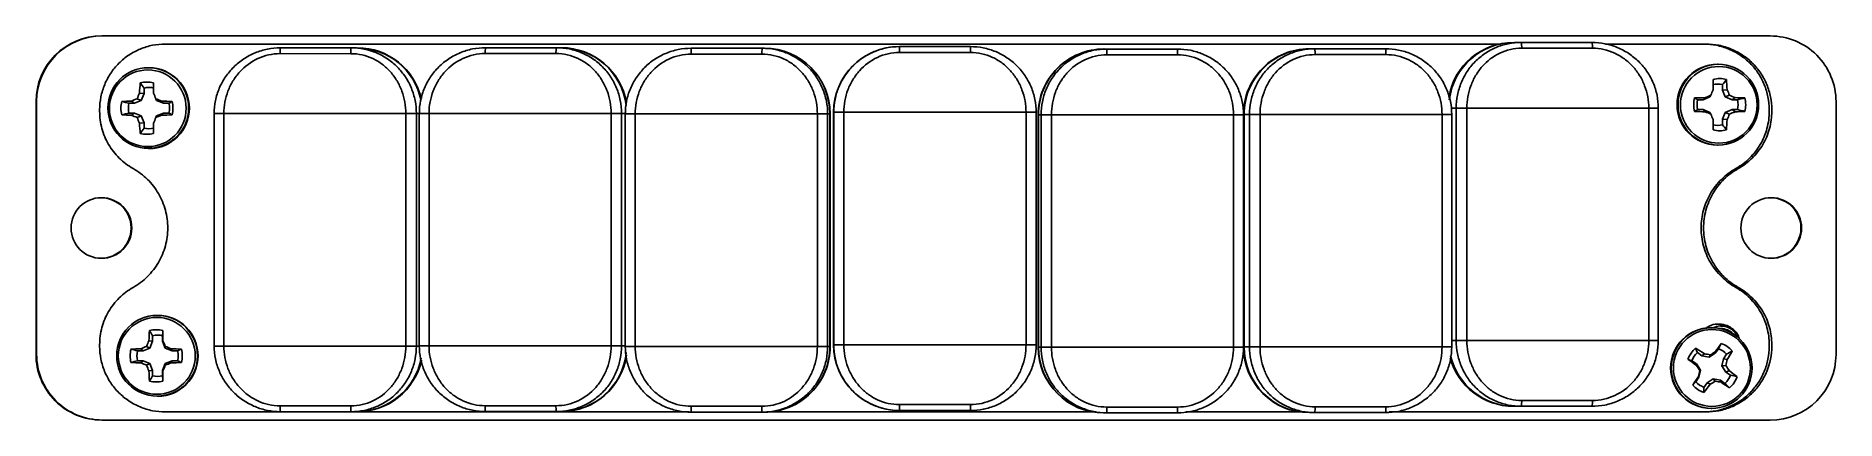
# Model space of a CAD drawing. Header units: millimetres. Extents: x -18.7 to 70.2, y -78.5 to -59.5.
import ezdxf

# ---------------------------------------------------------------- set-up
doc = ezdxf.new("R2010")
doc.units = ezdxf.units.MM

msp = doc.modelspace()

# ---------------------------------------------------------------- linework, layer by layer
at = {"color": 7, "linetype": 'Continuous', "lineweight": 25}
for p, q in [((-15.422, -59.462), (-15.454, -59.462)), ((66.976, -59.462), (-15.422, -59.462)), ((-3.15, -60.338), (-6.647, -60.337)), ((-6.626, -60.049), (-2.864, -60.049)), ((6.986, -60.331), (3.488, -60.331)), ((3.505, -60.042), (7.227, -60.043)), ((13.508, -60.082), (13.772, -60.071)), ((17.161, -60.359), (13.662, -60.359)), ((13.67, -60.071), (17.271, -60.071)), ((23.953, -59.988), (27.459, -59.988)), ((23.959, -60.276), (23.959, -59.988)), ((27.459, -60.277), (23.959, -60.276)), ((27.459, -60.277), (27.459, -59.988)), ((34.057, -60.108), (37.69, -60.108)), ((37.699, -60.396), (34.2, -60.396)), ((37.572, -60.108), (37.946, -60.129)), ((44.199, -60.095), (47.969, -60.095)), ((47.988, -60.384), (44.491, -60.384)), ((54.34, -59.782), (58.168, -59.782)), ((58.194, -60.07), (54.7, -60.07)), ((58.842, -59.862), (63.687, -59.862)), ((-13.118, -61.034), (-13.159, -61.034)), ((64.412, -60.862), (64.368, -60.862)), ((-13.368, -62.042), (-13.368, -62.315)), ((64.618, -62.143), (64.618, -61.87)), ((64.618, -62.143), (64.848, -62.122)), ((64.756, -62.479), (64.618, -62.143)), ((-18.672, -62.712), (-18.704, -62.712)), ((-18.704, -62.712), (-18.704, -75.212)), ((-18.672, -62.712), (-18.672, -75.212)), ((-15.561, -63.112), (-15.561, -63.189)), ((-13.84, -62.79), (-14.112, -62.79)), ((-13.84, -62.79), (-13.979, -62.685)), ((-13.506, -62.651), (-13.84, -62.79)), ((-13.506, -62.651), (-13.711, -62.567)), ((-13.368, -62.315), (-13.59, -62.294)), ((-13.368, -62.315), (-13.506, -62.651)), ((-12.744, -62.651), (-12.783, -62.567)), ((-12.409, -62.79), (-12.744, -62.651)), ((-12.409, -62.79), (-12.506, -62.685)), ((-12.138, -62.79), (-12.409, -62.79)), ((51.221, -63.032), (61.448, -63.032)), ((51.463, -74.532), (51.464, -63.032)), ((51.991, -63.032), (51.991, -74.532)), ((60.976, -74.532), (60.977, -63.032)), ((61.448, -74.532), (61.448, -63.032)), ((63.66, -62.618), (63.389, -62.618)), ((63.389, -63.106), (63.66, -63.106)), ((63.995, -62.479), (63.66, -62.618)), ((63.66, -62.618), (63.765, -62.513)), ((63.66, -63.106), (63.765, -63.211)), ((63.66, -63.106), (63.995, -63.245)), ((63.995, -62.479), (64.042, -62.395)), ((64.756, -62.479), (64.969, -62.395)), ((65.09, -62.618), (64.756, -62.479)), ((64.756, -63.245), (65.09, -63.106)), ((65.09, -62.618), (65.237, -62.513)), ((65.362, -62.618), (65.09, -62.618)), ((65.09, -63.106), (65.237, -63.211)), ((65.09, -63.106), (65.362, -63.106)), ((66.93, -63.112), (66.93, -63.189)), ((67.054, -63.112), (67.054, -63.189)), ((70.226, -75.212), (70.226, -62.712)), ((-14.112, -63.278), (-13.84, -63.278)), ((-13.84, -63.278), (-13.979, -63.383)), ((-13.84, -63.278), (-13.506, -63.417)), ((-13.506, -63.417), (-13.711, -63.5)), ((-13.368, -63.753), (-13.59, -63.774)), ((-13.506, -63.417), (-13.368, -63.753)), ((-13.368, -63.753), (-13.368, -64.026)), ((-12.744, -63.417), (-12.783, -63.5)), ((-12.744, -63.417), (-12.409, -63.278)), ((-12.409, -63.278), (-12.506, -63.383)), ((-12.409, -63.278), (-12.138, -63.278)), ((-9.901, -63.299), (-9.902, -74.799)), ((-9.901, -63.299), (0.234, -63.299)), ((-9.424, -63.299), (-9.424, -74.799)), ((-0.434, -74.799), (-0.433, -63.299)), ((0.089, -63.299), (0.089, -74.799)), ((0.234, -63.292), (0.234, -74.792)), ((0.234, -63.292), (10.474, -63.293)), ((0.715, -63.292), (0.715, -74.792)), ((9.708, -74.793), (9.709, -63.293)), ((10.227, -63.293), (10.227, -74.793)), ((10.409, -74.821), (10.41, -63.321)), ((10.41, -63.321), (20.534, -63.321)), ((10.901, -63.321), (10.9, -74.821)), ((19.899, -74.821), (19.9, -63.321)), ((20.408, -63.321), (20.408, -74.821)), ((20.521, -63.321), (20.52, -74.821)), ((20.534, -63.321), (20.534, -74.821)), ((20.701, -74.738), (20.702, -63.238)), ((20.702, -63.238), (30.709, -63.238)), ((20.702, -74.738), (20.702, -63.238)), ((20.709, -74.738), (20.709, -63.238)), ((21.21, -63.238), (21.209, -74.738)), ((30.209, -74.738), (30.21, -63.238)), ((30.709, -63.238), (30.709, -74.738)), ((30.807, -63.357), (40.952, -63.358)), ((30.807, -74.857), (30.807, -63.357)), ((30.823, -74.857), (30.823, -63.357)), ((30.953, -74.857), (30.954, -63.357)), ((31.464, -63.357), (31.463, -74.857)), ((40.461, -74.858), (40.462, -63.358)), ((40.951, -63.345), (51.242, -63.345)), ((40.951, -74.858), (40.952, -63.358)), ((40.984, -74.845), (40.984, -63.345)), ((41.249, -74.845), (41.25, -63.345)), ((41.77, -63.345), (41.769, -74.845)), ((50.762, -74.845), (50.762, -63.345)), ((51.241, -74.845), (51.242, -63.345)), ((63.995, -63.245), (64.042, -63.328)), ((64.618, -63.581), (64.756, -63.245)), ((64.618, -63.581), (64.848, -63.602)), ((64.618, -63.854), (64.618, -63.581)), ((64.756, -63.245), (64.969, -63.328)), ((64.368, -64.862), (64.412, -64.862)), ((-13.159, -65.034), (-13.118, -65.034)), ((-12.694, -73.285), (-12.722, -73.285)), ((-12.942, -74.566), (-13.127, -74.545)), ((-12.942, -74.566), (-13.081, -74.902)), ((-12.942, -74.293), (-12.942, -74.566)), ((-12.455, -74.566), (-12.455, -74.293)), ((-12.455, -74.566), (-12.43, -74.545)), ((-12.317, -74.902), (-12.455, -74.566)), ((51.241, -74.532), (61.448, -74.532)), ((64.082, -73.887), (64.054, -73.887)), ((-18.672, -75.212), (-18.704, -75.212)), ((-15.561, -74.735), (-15.561, -74.812)), ((-13.416, -75.041), (-13.689, -75.041)), ((-13.689, -75.529), (-13.416, -75.529)), ((-13.416, -75.041), (-13.517, -74.936)), ((-13.416, -75.529), (-13.517, -75.634)), ((-13.081, -74.902), (-13.416, -75.041)), ((-13.416, -75.529), (-13.081, -75.668)), ((-13.081, -74.902), (-13.247, -74.818)), ((-12.317, -74.902), (-12.316, -74.818)), ((-11.981, -75.041), (-12.317, -74.902)), ((-12.317, -75.668), (-11.981, -75.529)), ((-11.981, -75.041), (-12.04, -74.936)), ((-11.981, -75.529), (-12.04, -75.634)), ((-11.709, -75.041), (-11.981, -75.041)), ((-11.981, -75.529), (-11.709, -75.529)), ((-9.902, -74.799), (0.235, -74.799)), ((0.234, -74.792), (10.409, -74.793)), ((10.409, -74.821), (20.534, -74.821)), ((20.701, -74.738), (30.709, -74.738)), ((30.807, -74.857), (40.951, -74.858)), ((40.951, -74.845), (51.241, -74.845)), ((63.104, -75.529), (63.329, -75.683)), ((63.604, -75.28), (63.379, -75.126)), ((63.604, -75.28), (63.726, -75.181)), ((63.959, -75.355), (63.604, -75.28)), ((64.263, -75.156), (63.959, -75.355)), ((63.959, -75.355), (64.021, -75.239)), ((64.417, -74.931), (64.263, -75.156)), ((64.263, -75.156), (64.268, -75.079)), ((64.59, -75.787), (64.665, -75.431)), ((64.665, -75.431), (64.818, -75.206)), ((64.665, -75.431), (64.843, -75.473)), ((66.93, -74.735), (66.93, -74.812)), ((67.054, -74.735), (67.054, -74.812)), ((-13.081, -75.668), (-13.247, -75.751)), ((-12.942, -76.004), (-13.127, -76.025)), ((-13.081, -75.668), (-12.942, -76.004)), ((-12.942, -76.004), (-12.942, -76.277)), ((-12.455, -76.004), (-12.317, -75.668)), ((-12.455, -76.004), (-12.43, -76.025)), ((-12.455, -76.277), (-12.455, -76.004)), ((-12.317, -75.668), (-12.316, -75.751)), ((63.453, -76.343), (63.299, -76.568)), ((63.329, -75.683), (63.333, -75.758)), ((63.329, -75.683), (63.528, -75.987)), ((63.453, -76.343), (63.435, -76.301)), ((63.528, -75.987), (63.453, -76.343)), ((63.528, -75.987), (63.495, -76.009)), ((63.855, -76.618), (64.159, -76.419)), ((64.159, -76.419), (64.264, -76.535)), ((64.159, -76.419), (64.514, -76.494)), ((64.59, -75.787), (64.789, -75.765)), ((64.788, -76.092), (64.59, -75.787)), ((64.788, -76.092), (64.945, -76.017)), ((65.013, -76.246), (64.788, -76.092)), ((-12.722, -77.285), (-12.694, -77.285)), ((63.701, -76.844), (63.855, -76.618)), ((63.855, -76.618), (64.01, -76.695)), ((64.514, -76.494), (64.552, -76.593)), ((64.514, -76.494), (64.738, -76.648)), ((-6.648, -77.76), (-3.151, -77.761)), ((-2.865, -78.049), (-6.627, -78.049)), ((3.488, -77.754), (6.985, -77.754)), ((7.257, -78.043), (3.505, -78.042)), ((13.771, -78.071), (13.413, -78.051)), ((13.661, -77.782), (17.161, -77.782)), ((17.284, -78.071), (13.669, -78.071)), ((27.458, -77.988), (23.952, -77.988)), ((23.958, -77.7), (27.458, -77.7)), ((23.958, -77.988), (23.958, -77.7)), ((27.458, -77.988), (27.458, -77.7)), ((37.69, -78.108), (34.072, -78.108)), ((34.199, -77.819), (37.699, -77.819)), ((37.843, -78.096), (37.571, -78.108)), ((47.969, -78.095), (44.231, -78.095)), ((44.49, -77.807), (47.987, -77.807)), ((58.168, -77.782), (54.339, -77.782)), ((54.699, -77.493), (58.193, -77.494)), ((64.054, -77.887), (64.082, -77.887)), ((-15.422, -78.462), (-15.454, -78.462)), ((-15.454, -78.462), (66.943, -78.462)), ((-15.422, -78.462), (66.976, -78.462)), ((66.976, -78.462), (66.943, -78.462))]:
    msp.add_line(p, q, dxfattribs=at)
for centre, radius in [((-13.158, -63.027), 1.993), ((-13.182, -63.04), 1.897), ((64.434, -62.869), 1.896), ((-15.472, -68.962), 1.5), ((67.026, -68.962), 1.5), ((-12.721, -75.282), 1.997), ((-12.737, -75.288), 1.901), ((64.084, -75.89), 1.997), ((64.095, -75.884), 1.901)]:
    msp.add_circle(centre, radius, dxfattribs=at)
for centre, radius, start, end in [((-15.454, -62.712), 3.25, 90.00081, 180.00067), ((-15.422, -62.712), 3.25, 90.00081, 180.00067), ((66.976, -62.712), 3.25, 359.99918, 89.99932), ((-5.346, -60.285), 1.302, 169.56011, 182.31608), ((-1.85, -60.285), 1.302, 169.56011, 182.31608), ((-2.865, -63.297), 3.248, 11.5154, 89.97509), ((-2.829, -63.297), 3.248, 12.81509, 89.97553), ((5.028, -60.278), 1.541, 171.19949, 181.96214), ((8.525, -60.278), 1.541, 171.19949, 181.96214), ((7.226, -63.291), 3.249, 6.8781, 89.97697), ((7.256, -63.291), 3.248, 9.37486, 89.98123), ((17.021, -60.306), 3.36, 175.98094, 180.90364), ((20.521, -60.306), 3.36, 175.98094, 180.90364), ((17.271, -63.321), 3.25, 359.99396, 89.99314), ((17.285, -63.321), 3.25, 359.99396, 89.99314), ((23.952, -63.238), 3.25, 89.99785, 179.99785), ((23.952, -63.238), 3.25, 89.99785, 179.99785), ((34.057, -63.357), 3.25, 90.00307, 180.00416), ((34.073, -63.357), 3.25, 90.00307, 180.00416), ((31.306, -60.343), 2.894, 358.94688, 4.66265), ((34.806, -60.343), 2.894, 358.94688, 4.66265), ((44.2, -63.344), 3.249, 90.01952, 180.02404), ((44.233, -63.344), 3.249, 90.01952, 180.02404), ((43.056, -60.331), 1.435, 357.89179, 9.44949), ((46.553, -60.331), 1.435, 357.89179, 9.44949), ((54.296, -63.028), 3.246, 90.03475, 170.44654), ((54.342, -63.028), 3.247, 90.03593, 172.70192), ((53.655, -60.018), 1.045, 357.12797, 13.05215), ((57.15, -60.018), 1.045, 357.12797, 13.05215), ((-13.125, -63.034), 2, 270.21589, 89.78194), ((64.376, -62.862), 2, 90.22791, 269.76991), ((64.404, -62.862), 2, 270.2075, 89.76997), ((-13.223, -63.022), 1.279, 75.02673, 104.97329), ((-13.125, -63.024), 1.012, 76.11463, 103.8854), ((64.375, -62.851), 1.011, 76.10557, 103.89446), ((64.481, -62.848), 1.277, 75.01698, 104.98304), ((-13.211, -63.034), 1.297, 165.16808, 194.8319), ((-13.115, -63.034), 1.026, 166.24602, 193.75396), ((-13.134, -63.034), 1.026, 346.24602, 13.75396), ((-13.236, -63.034), 1.297, 345.16808, 14.8319), ((64.494, -62.862), 1.298, 165.17773, 194.82225), ((64.386, -62.862), 1.027, 166.25499, 193.74499), ((64.364, -62.862), 1.027, 346.25499, 13.74499), ((64.467, -62.862), 1.298, 345.17773, 14.82225), ((-13.125, -63.043), 1.012, 256.11463, 283.8854), ((64.375, -62.873), 1.011, 256.10557, 283.89446), ((-13.223, -63.046), 1.279, 255.02673, 284.97329), ((64.481, -62.876), 1.277, 255.01698, 284.98304), ((-15.504, -68.962), 1.5, 270.00115, 90.02129), ((66.993, -68.962), 1.5, 270.00115, 90.02129), ((-12.698, -75.285), 2, 270.09839, 89.89944), ((64.526, -74.812), 1, 55.79461, 89.99991), ((-12.766, -75.279), 1.286, 75.06532, 104.93469), ((-12.699, -75.28), 1.017, 76.1505, 103.84951), ((64.057, -75.887), 2, 90.09213, 269.90353), ((64.526, -74.812), 0.875, 44.71187, 90.0223), ((64.493, -74.812), 0.875, 50.0315, 87.7936), ((64.125, -75.884), 1.288, 40.65953, 70.48817), ((-15.454, -75.212), 3.25, 179.99918, 269.99932), ((-15.422, -75.212), 3.25, 179.99918, 269.99932), ((-12.76, -75.285), 1.294, 165.12974, 194.87025), ((-12.694, -75.285), 1.024, 166.21038, 193.78961), ((-12.703, -75.285), 1.024, 346.21038, 13.78961), ((-12.771, -75.285), 1.294, 345.12974, 14.87025), ((-2.866, -74.801), 3.248, 270.02088, 349.39302), ((-2.83, -74.802), 3.248, 270.02024, 347.50311), ((7.225, -74.794), 3.249, 270.01529, 354.2936), ((7.256, -74.794), 3.248, 270.01471, 351.78301), ((17.27, -74.821), 3.25, 270.00171, 0.00252), ((17.284, -74.821), 3.25, 270.00171, 0.00252), ((23.952, -74.738), 3.25, 179.99782, 269.99782), ((34.056, -74.858), 3.25, 179.9926, 269.9915), ((34.072, -74.858), 3.25, 179.9926, 269.9915), ((44.2, -74.846), 3.249, 179.97617, 269.9716), ((44.233, -74.846), 3.249, 179.97617, 269.9716), ((54.296, -74.536), 3.246, 195.32451, 269.964), ((54.341, -74.536), 3.246, 193.33662, 269.96293), ((64.129, -75.886), 1.291, 130.80303, 160.58402), ((64.061, -75.886), 1.022, 131.8851, 159.50195), ((64.058, -75.885), 1.019, 41.74327, 69.40443), ((66.976, -75.212), 3.25, 270.00081, 0.00067), ((-12.699, -75.289), 1.017, 256.1505, 283.84951), ((64.056, -75.888), 1.022, 311.8851, 339.50195), ((64.123, -75.888), 1.291, 310.80303, 340.58402), ((-12.766, -75.29), 1.286, 255.06532, 284.93469), ((64.127, -75.89), 1.288, 220.65953, 250.48817), ((64.06, -75.89), 1.019, 221.74327, 249.40443), ((-5.347, -77.813), 1.302, 177.67959, 190.43555), ((-1.851, -77.813), 1.302, 177.67959, 190.43555), ((5.027, -77.807), 1.541, 178.03352, 188.79617), ((8.525, -77.807), 1.541, 178.03352, 188.79617), ((17.021, -77.836), 3.36, 179.09203, 184.01473), ((20.52, -77.836), 3.36, 179.09203, 184.01473), ((31.306, -77.872), 2.894, 355.33301, 1.04878), ((34.805, -77.872), 2.894, 355.33301, 1.04878), ((43.056, -77.859), 1.435, 350.54618, 2.10387), ((46.553, -77.86), 1.435, 350.54618, 2.10387), ((53.655, -77.546), 1.045, 346.94352, 2.86769), ((57.149, -77.546), 1.045, 346.94352, 2.86769)]:
    msp.add_arc(centre, radius, start, end, dxfattribs=at)
at = {"color": 8, "linetype": 'Continuous', "lineweight": 25}
msp.add_arc((64.42, -62.862), 2, 90.24556, 269.73191, dxfattribs=at)
at = {"color": 7, "linetype": 'Continuous', "lineweight": 25}
for points, knots in [([(-12.317, -59.862), (-12.531, -59.862), (-12.742, -59.883), (-13.156, -59.965), (-13.362, -60.027), (-13.754, -60.19), (-13.94, -60.29), (-14.292, -60.525), (-14.459, -60.663), (-14.758, -60.962), (-14.892, -61.126), (-15.129, -61.481), (-15.23, -61.67), (-15.392, -62.06), (-15.454, -62.265), (-15.538, -62.685), (-15.559, -62.897), (-15.559, -63.112)], [0, 0, 0, 0, 0.125, 0.125, 0.25, 0.25, 0.375, 0.375, 0.5, 0.5, 0.625, 0.625, 0.75, 0.75, 0.875, 0.875, 1, 1, 1, 1]), ([(-12.317, -59.862), (-8.703, -59.862), (-1.475, -59.862), (9.385, -59.862), (20.25, -59.862), (31.119, -59.862), (41.984, -59.862), (49.497, -59.862), (53.382, -59.862), (53.652, -59.862)], [0, 0, 0, 0, 0.164615, 0.329229, 0.493844, 0.658459, 0.823074, 0.987688, 1, 1, 1, 1]), ([(-9.901, -63.299), (-9.901, -63.082), (-9.879, -62.87), (-9.794, -62.452), (-9.73, -62.244), (-9.564, -61.852), (-9.462, -61.666), (-9.223, -61.313), (-9.086, -61.149), (-8.786, -60.852), (-8.621, -60.717), (-8.265, -60.481), (-8.078, -60.381), (-7.685, -60.218), (-7.478, -60.155), (-7.056, -60.07), (-6.843, -60.049), (-6.626, -60.049)], [0, 0, 0, 0, 0.125, 0.125, 0.25, 0.25, 0.375, 0.375, 0.5, 0.5, 0.625, 0.625, 0.75, 0.75, 0.875, 0.875, 1, 1, 1, 1]), ([(-6.647, -60.337), (-6.838, -60.337), (-7.026, -60.359), (-7.397, -60.442), (-7.577, -60.504), (-8.084, -60.739), (-8.39, -60.968), (-8.763, -61.378), (-8.876, -61.529), (-9.071, -61.847), (-9.153, -62.015), (-9.287, -62.366), (-9.339, -62.55), (-9.407, -62.92), (-9.424, -63.108), (-9.424, -63.299)], [0, 0, 0, 0, 0.125, 0.125, 0.25, 0.25, 0.5, 0.5, 0.625, 0.625, 0.75, 0.75, 0.875, 0.875, 1, 1, 1, 1]), ([(-0.433, -63.299), (-0.433, -63.108), (-0.45, -62.919), (-0.516, -62.547), (-0.565, -62.363), (-0.694, -62.014), (-0.773, -61.847), (-0.961, -61.528), (-1.07, -61.378), (-1.311, -61.104), (-1.446, -60.979), (-1.739, -60.756), (-1.896, -60.661), (-2.23, -60.503), (-2.409, -60.441), (-2.773, -60.359), (-2.959, -60.338), (-3.15, -60.338)], [0, 0, 0, 0, 0.125, 0.125, 0.25, 0.25, 0.375, 0.375, 0.5, 0.5, 0.625, 0.625, 0.75, 0.75, 0.875, 0.875, 1, 1, 1, 1]), ([(-3.13, -60.049), (-2.914, -60.049), (-2.702, -60.071), (-2.286, -60.154), (-2.08, -60.217), (-1.691, -60.381), (-1.507, -60.481), (-1.158, -60.717), (-0.996, -60.852), (-0.703, -61.149), (-0.57, -61.312), (-0.336, -61.665), (-0.238, -61.851), (-0.078, -62.242), (-0.015, -62.448), (0.068, -62.869), (0.089, -63.083), (0.089, -63.299)], [0, 0, 0, 0, 0.125, 0.125, 0.25, 0.25, 0.375, 0.375, 0.5, 0.5, 0.625, 0.625, 0.75, 0.75, 0.875, 0.875, 1, 1, 1, 1]), ([(0.235, -63.292), (0.235, -63.076), (0.256, -62.863), (0.341, -62.445), (0.405, -62.238), (0.571, -61.845), (0.672, -61.659), (0.911, -61.307), (1.048, -61.142), (1.347, -60.845), (1.512, -60.711), (1.868, -60.474), (2.055, -60.375), (2.447, -60.212), (2.654, -60.148), (3.075, -60.064), (3.289, -60.042), (3.505, -60.042)], [0, 0, 0, 0, 0.125, 0.125, 0.25, 0.25, 0.375, 0.375, 0.5, 0.5, 0.625, 0.625, 0.75, 0.75, 0.875, 0.875, 1, 1, 1, 1]), ([(3.488, -60.331), (3.297, -60.331), (3.109, -60.352), (2.738, -60.435), (2.558, -60.498), (2.052, -60.733), (1.747, -60.961), (1.374, -61.372), (1.261, -61.523), (1.067, -61.841), (0.985, -62.008), (0.851, -62.359), (0.8, -62.543), (0.732, -62.913), (0.715, -63.101), (0.715, -63.292)], [0, 0, 0, 0, 0.125, 0.125, 0.25, 0.25, 0.5, 0.5, 0.625, 0.625, 0.75, 0.75, 0.875, 0.875, 1, 1, 1, 1]), ([(9.709, -63.293), (9.709, -63.102), (9.692, -62.913), (9.626, -62.541), (9.576, -62.357), (9.447, -62.008), (9.368, -61.841), (9.179, -61.522), (9.07, -61.372), (8.828, -61.098), (8.693, -60.972), (8.399, -60.75), (8.242, -60.654), (7.907, -60.497), (7.728, -60.435), (7.364, -60.352), (7.177, -60.331), (6.986, -60.331)], [0, 0, 0, 0, 0.125, 0.125, 0.25, 0.25, 0.375, 0.375, 0.5, 0.5, 0.625, 0.625, 0.75, 0.75, 0.875, 0.875, 1, 1, 1, 1]), ([(7.003, -60.043), (7.219, -60.043), (7.432, -60.064), (7.848, -60.148), (8.054, -60.211), (8.444, -60.375), (8.628, -60.474), (8.977, -60.71), (9.14, -60.845), (9.434, -61.142), (9.567, -61.306), (9.801, -61.659), (9.899, -61.845), (10.06, -62.235), (10.123, -62.442), (10.206, -62.863), (10.227, -63.076), (10.227, -63.293)], [0, 0, 0, 0, 0.125, 0.125, 0.25, 0.25, 0.375, 0.375, 0.5, 0.5, 0.625, 0.625, 0.75, 0.75, 0.875, 0.875, 1, 1, 1, 1]), ([(10.41, -63.321), (10.41, -63.104), (10.431, -62.891), (10.515, -62.473), (10.579, -62.266), (10.744, -61.873), (10.844, -61.687), (11.082, -61.335), (11.218, -61.171), (11.516, -60.874), (11.68, -60.739), (12.035, -60.503), (12.221, -60.403), (12.612, -60.24), (12.819, -60.177), (13.24, -60.092), (13.453, -60.071), (13.67, -60.071)], [0, 0, 0, 0, 0.125, 0.125, 0.25, 0.25, 0.375, 0.375, 0.5, 0.5, 0.625, 0.625, 0.75, 0.75, 0.875, 0.875, 1, 1, 1, 1]), ([(13.662, -60.359), (13.47, -60.359), (13.282, -60.381), (12.913, -60.464), (12.733, -60.526), (12.228, -60.761), (11.925, -60.989), (11.555, -61.4), (11.443, -61.551), (11.25, -61.869), (11.169, -62.037), (11.036, -62.388), (10.985, -62.572), (10.918, -62.942), (10.901, -63.13), (10.901, -63.321)], [0, 0, 0, 0, 0.125, 0.125, 0.25, 0.25, 0.5, 0.5, 0.625, 0.625, 0.75, 0.75, 0.875, 0.875, 1, 1, 1, 1]), ([(19.9, -63.321), (19.9, -63.13), (19.883, -62.941), (19.816, -62.569), (19.766, -62.385), (19.636, -62.036), (19.556, -61.869), (19.365, -61.55), (19.255, -61.4), (19.011, -61.126), (18.875, -61.001), (18.579, -60.778), (18.421, -60.683), (18.085, -60.525), (17.905, -60.463), (17.54, -60.381), (17.353, -60.359), (17.161, -60.359)], [0, 0, 0, 0, 0.125, 0.125, 0.25, 0.25, 0.375, 0.375, 0.5, 0.5, 0.625, 0.625, 0.75, 0.75, 0.875, 0.875, 1, 1, 1, 1]), ([(17.169, -60.071), (17.386, -60.071), (17.598, -60.092), (18.015, -60.176), (18.222, -60.239), (18.613, -60.403), (18.799, -60.503), (19.149, -60.738), (19.313, -60.874), (19.609, -61.171), (19.743, -61.334), (19.978, -61.687), (20.078, -61.873), (20.24, -62.263), (20.303, -62.47), (20.387, -62.891), (20.408, -63.104), (20.408, -63.321)], [0, 0, 0, 0, 0.125, 0.125, 0.25, 0.25, 0.375, 0.375, 0.5, 0.5, 0.625, 0.625, 0.75, 0.75, 0.875, 0.875, 1, 1, 1, 1]), ([(20.709, -63.238), (20.709, -63.021), (20.731, -62.809), (20.814, -62.391), (20.878, -62.183), (21.041, -61.791), (21.141, -61.605), (21.377, -61.252), (21.513, -61.088), (21.81, -60.791), (21.973, -60.656), (22.326, -60.42), (22.512, -60.32), (22.902, -60.157), (23.108, -60.094), (23.529, -60.009), (23.742, -59.988), (23.959, -59.988)], [0, 0, 0, 0, 0.125, 0.125, 0.25, 0.25, 0.375, 0.375, 0.5, 0.5, 0.625, 0.625, 0.75, 0.75, 0.875, 0.875, 1, 1, 1, 1]), ([(23.959, -60.276), (23.768, -60.276), (23.58, -60.298), (23.211, -60.381), (23.031, -60.443), (22.528, -60.678), (22.227, -60.907), (21.859, -61.317), (21.747, -61.468), (21.556, -61.787), (21.475, -61.954), (21.344, -62.305), (21.293, -62.489), (21.227, -62.859), (21.21, -63.047), (21.21, -63.238)], [0, 0, 0, 0, 0.125, 0.125, 0.25, 0.25, 0.5, 0.5, 0.625, 0.625, 0.75, 0.75, 0.875, 0.875, 1, 1, 1, 1]), ([(27.459, -59.988), (27.675, -59.988), (27.888, -60.01), (28.306, -60.093), (28.513, -60.157), (28.905, -60.32), (29.091, -60.42), (29.443, -60.656), (29.608, -60.791), (29.905, -61.088), (30.04, -61.251), (30.277, -61.604), (30.376, -61.79), (30.54, -62.181), (30.603, -62.387), (30.688, -62.808), (30.709, -63.022), (30.709, -63.238)], [0, 0, 0, 0, 0.125, 0.125, 0.25, 0.25, 0.375, 0.375, 0.5, 0.5, 0.625, 0.625, 0.75, 0.75, 0.875, 0.875, 1, 1, 1, 1]), ([(30.21, -63.238), (30.21, -63.047), (30.193, -62.859), (30.125, -62.486), (30.075, -62.302), (29.943, -61.953), (29.863, -61.786), (29.671, -61.467), (29.56, -61.317), (29.314, -61.044), (29.178, -60.918), (28.88, -60.695), (28.722, -60.6), (28.384, -60.442), (28.204, -60.38), (27.838, -60.298), (27.651, -60.277), (27.459, -60.277)], [0, 0, 0, 0, 0.125, 0.125, 0.25, 0.25, 0.375, 0.375, 0.5, 0.5, 0.625, 0.625, 0.75, 0.75, 0.875, 0.875, 1, 1, 1, 1]), ([(30.954, -63.357), (30.954, -63.141), (30.975, -62.928), (31.058, -62.51), (31.121, -62.303), (31.284, -61.91), (31.383, -61.724), (31.618, -61.372), (31.752, -61.207), (32.048, -60.91), (32.21, -60.776), (32.562, -60.539), (32.747, -60.44), (33.135, -60.277), (33.341, -60.213), (33.761, -60.129), (33.974, -60.108), (34.191, -60.108)], [0, 0, 0, 0, 0.125, 0.125, 0.25, 0.25, 0.375, 0.375, 0.5, 0.5, 0.625, 0.625, 0.75, 0.75, 0.875, 0.875, 1, 1, 1, 1]), ([(34.2, -60.396), (34.009, -60.396), (33.821, -60.417), (33.453, -60.501), (33.274, -60.563), (32.773, -60.798), (32.473, -61.026), (32.107, -61.437), (31.997, -61.588), (31.807, -61.906), (31.727, -62.073), (31.597, -62.424), (31.547, -62.608), (31.481, -62.978), (31.464, -63.166), (31.464, -63.357)], [0, 0, 0, 0, 0.125, 0.125, 0.25, 0.25, 0.5, 0.5, 0.625, 0.625, 0.75, 0.75, 0.875, 0.875, 1, 1, 1, 1]), ([(37.69, -60.108), (37.907, -60.108), (38.12, -60.129), (38.538, -60.213), (38.746, -60.276), (39.139, -60.44), (39.325, -60.539), (39.679, -60.775), (39.844, -60.911), (40.143, -61.207), (40.278, -61.371), (40.517, -61.724), (40.617, -61.91), (40.781, -62.3), (40.845, -62.507), (40.93, -62.928), (40.952, -63.141), (40.952, -63.358)], [0, 0, 0, 0, 0.125, 0.125, 0.25, 0.25, 0.375, 0.375, 0.5, 0.5, 0.625, 0.625, 0.75, 0.75, 0.875, 0.875, 1, 1, 1, 1]), ([(40.462, -63.358), (40.462, -63.167), (40.445, -62.978), (40.377, -62.606), (40.326, -62.422), (40.194, -62.073), (40.112, -61.906), (39.919, -61.587), (39.807, -61.437), (39.56, -61.163), (39.423, -61.037), (39.124, -60.815), (38.965, -60.719), (38.626, -60.562), (38.445, -60.5), (38.078, -60.417), (37.891, -60.396), (37.699, -60.396)], [0, 0, 0, 0, 0.125, 0.125, 0.25, 0.25, 0.375, 0.375, 0.5, 0.5, 0.625, 0.625, 0.75, 0.75, 0.875, 0.875, 1, 1, 1, 1]), ([(41.25, -63.345), (41.25, -63.128), (41.271, -62.916), (41.353, -62.498), (41.416, -62.29), (41.577, -61.898), (41.676, -61.712), (41.909, -61.36), (42.043, -61.195), (42.336, -60.898), (42.498, -60.764), (42.847, -60.527), (43.032, -60.427), (43.419, -60.265), (43.624, -60.201), (44.043, -60.117), (44.256, -60.095), (44.472, -60.095)], [0, 0, 0, 0, 0.125, 0.125, 0.25, 0.25, 0.375, 0.375, 0.5, 0.5, 0.625, 0.625, 0.75, 0.75, 0.875, 0.875, 1, 1, 1, 1]), ([(44.491, -60.384), (44.299, -60.384), (44.112, -60.405), (43.745, -60.488), (43.567, -60.55), (43.068, -60.786), (42.771, -61.014), (42.408, -61.425), (42.298, -61.575), (42.11, -61.894), (42.031, -62.061), (41.901, -62.412), (41.852, -62.596), (41.787, -62.966), (41.77, -63.154), (41.77, -63.345)], [0, 0, 0, 0, 0.125, 0.125, 0.25, 0.25, 0.5, 0.5, 0.625, 0.625, 0.75, 0.75, 0.875, 0.875, 1, 1, 1, 1]), ([(47.969, -60.095), (48.186, -60.095), (48.399, -60.117), (48.817, -60.2), (49.025, -60.264), (49.42, -60.427), (49.607, -60.527), (49.962, -60.763), (50.128, -60.898), (50.427, -61.195), (50.564, -61.358), (50.803, -61.712), (50.904, -61.898), (51.07, -62.288), (51.134, -62.495), (51.22, -62.915), (51.241, -63.129), (51.241, -63.345)], [0, 0, 0, 0, 0.125, 0.125, 0.25, 0.25, 0.375, 0.375, 0.5, 0.5, 0.625, 0.625, 0.75, 0.75, 0.875, 0.875, 1, 1, 1, 1]), ([(50.762, -63.345), (50.762, -63.154), (50.745, -62.966), (50.677, -62.593), (50.625, -62.41), (50.492, -62.061), (50.41, -61.894), (50.215, -61.574), (50.102, -61.424), (49.854, -61.151), (49.716, -61.025), (49.415, -60.802), (49.255, -60.707), (48.915, -60.549), (48.734, -60.487), (48.367, -60.405), (48.179, -60.384), (47.988, -60.384)], [0, 0, 0, 0, 0.125, 0.125, 0.25, 0.25, 0.375, 0.375, 0.5, 0.5, 0.625, 0.625, 0.75, 0.75, 0.875, 0.875, 1, 1, 1, 1]), ([(51.464, -63.032), (51.464, -62.815), (51.485, -62.602), (51.566, -62.185), (51.629, -61.977), (51.789, -61.584), (51.887, -61.398), (52.118, -61.046), (52.252, -60.882), (52.544, -60.585), (52.704, -60.45), (53.053, -60.214), (53.236, -60.114), (53.622, -59.951), (53.827, -59.888), (54.245, -59.803), (54.458, -59.782), (54.674, -59.782)], [0, 0, 0, 0, 0.125, 0.125, 0.25, 0.25, 0.375, 0.375, 0.5, 0.5, 0.625, 0.625, 0.75, 0.75, 0.875, 0.875, 1, 1, 1, 1]), ([(54.7, -60.07), (54.508, -60.07), (54.321, -60.092), (53.955, -60.175), (53.777, -60.237), (53.281, -60.472), (52.985, -60.701), (52.624, -61.111), (52.516, -61.262), (52.329, -61.58), (52.25, -61.748), (52.122, -62.099), (52.073, -62.283), (52.008, -62.653), (51.991, -62.841), (51.991, -63.032)], [0, 0, 0, 0, 0.125, 0.125, 0.25, 0.25, 0.5, 0.5, 0.625, 0.625, 0.75, 0.75, 0.875, 0.875, 1, 1, 1, 1]), ([(58.168, -59.782), (58.384, -59.782), (58.597, -59.803), (59.016, -59.887), (59.224, -59.95), (59.619, -60.114), (59.807, -60.214), (60.163, -60.449), (60.329, -60.585), (60.63, -60.882), (60.767, -61.045), (61.007, -61.398), (61.109, -61.584), (61.275, -61.975), (61.34, -62.181), (61.426, -62.602), (61.447, -62.816), (61.447, -63.032)], [0, 0, 0, 0, 0.125, 0.125, 0.25, 0.25, 0.375, 0.375, 0.5, 0.5, 0.625, 0.625, 0.75, 0.75, 0.875, 0.875, 1, 1, 1, 1]), ([(60.977, -63.032), (60.977, -62.841), (60.959, -62.652), (60.89, -62.28), (60.838, -62.096), (60.704, -61.747), (60.622, -61.58), (60.426, -61.261), (60.313, -61.111), (60.063, -60.837), (59.924, -60.712), (59.623, -60.489), (59.462, -60.394), (59.122, -60.236), (58.94, -60.174), (58.572, -60.092), (58.385, -60.07), (58.194, -60.07)], [0, 0, 0, 0, 0.125, 0.125, 0.25, 0.25, 0.375, 0.375, 0.5, 0.5, 0.625, 0.625, 0.75, 0.75, 0.875, 0.875, 1, 1, 1, 1]), ([(66.928, -63.112), (66.928, -62.897), (66.907, -62.686), (66.825, -62.271), (66.763, -62.064), (66.6, -61.671), (66.501, -61.484), (66.266, -61.131), (66.129, -60.964), (65.83, -60.664), (65.667, -60.53), (65.313, -60.292), (65.125, -60.191), (64.735, -60.029), (64.531, -59.966), (64.112, -59.883), (63.901, -59.862), (63.687, -59.862)], [0, 0, 0, 0, 0.125, 0.125, 0.25, 0.25, 0.375, 0.375, 0.5, 0.5, 0.625, 0.625, 0.75, 0.75, 0.875, 0.875, 1, 1, 1, 1]), ([(67.054, -63.112), (67.054, -62.897), (67.033, -62.686), (66.95, -62.27), (66.888, -62.063), (66.724, -61.67), (66.625, -61.483), (66.389, -61.13), (66.252, -60.963), (65.952, -60.663), (65.789, -60.529), (65.434, -60.291), (65.245, -60.191), (64.855, -60.029), (64.651, -59.966), (64.232, -59.883), (64.02, -59.862), (63.806, -59.862)], [0, 0, 0, 0, 0.125, 0.125, 0.25, 0.25, 0.375, 0.375, 0.5, 0.5, 0.625, 0.625, 0.75, 0.75, 0.875, 0.875, 1, 1, 1, 1]), ([(-15.56, -63.189), (-15.56, -63.478), (-15.522, -63.761), (-15.41, -64.175), (-15.363, -64.313), (-15.252, -64.578), (-15.189, -64.705), (-14.974, -65.075), (-14.795, -65.305), (-14.389, -65.706), (-14.16, -65.879), (-13.909, -66.021)], [0, 0, 0, 0, 0.25, 0.25, 0.375, 0.375, 0.5, 0.5, 0.75, 0.75, 1, 1, 1, 1]), ([(65.278, -66.021), (65.529, -65.879), (65.756, -65.707), (66.062, -65.406), (66.158, -65.298), (66.334, -65.071), (66.414, -64.953), (66.629, -64.584), (66.742, -64.314), (66.89, -63.763), (66.929, -63.478), (66.929, -63.189)], [0, 0, 0, 0, 0.25, 0.25, 0.375, 0.375, 0.5, 0.5, 0.75, 0.75, 1, 1, 1, 1]), ([(65.399, -66.021), (65.651, -65.879), (65.878, -65.708), (66.184, -65.407), (66.281, -65.298), (66.457, -65.072), (66.537, -64.954), (66.753, -64.585), (66.866, -64.315), (67.015, -63.764), (67.054, -63.478), (67.054, -63.189)], [0, 0, 0, 0, 0.25, 0.25, 0.375, 0.375, 0.5, 0.5, 0.75, 0.75, 1, 1, 1, 1]), ([(-13.909, -71.903), (-13.648, -71.755), (-13.412, -71.577), (-13.095, -71.264), (-12.995, -71.152), (-12.812, -70.917), (-12.729, -70.794), (-12.506, -70.41), (-12.389, -70.131), (-12.273, -69.701), (-12.244, -69.556), (-12.204, -69.262), (-12.194, -69.111), (-12.194, -68.664), (-12.233, -68.37), (-12.388, -67.793), (-12.504, -67.517), (-12.802, -67.005), (-12.988, -66.765), (-13.408, -66.35), (-13.648, -66.168), (-13.909, -66.021)], [0, 0, 0, 0, 0.125, 0.125, 0.1875, 0.1875, 0.25, 0.25, 0.375, 0.375, 0.4375, 0.4375, 0.5, 0.5, 0.625, 0.625, 0.75, 0.75, 0.875, 0.875, 1, 1, 1, 1]), ([(65.278, -66.021), (65.017, -66.168), (64.781, -66.347), (64.464, -66.659), (64.364, -66.772), (64.181, -67.007), (64.099, -67.13), (63.875, -67.513), (63.758, -67.793), (63.642, -68.222), (63.613, -68.367), (63.574, -68.662), (63.564, -68.812), (63.564, -69.26), (63.602, -69.553), (63.758, -70.131), (63.873, -70.406), (64.171, -70.919), (64.357, -71.158), (64.777, -71.574), (65.017, -71.755), (65.278, -71.903)], [0, 0, 0, 0, 0.125, 0.125, 0.1875, 0.1875, 0.25, 0.25, 0.375, 0.375, 0.4375, 0.4375, 0.5, 0.5, 0.625, 0.625, 0.75, 0.75, 0.875, 0.875, 1, 1, 1, 1]), ([(65.399, -66.021), (65.138, -66.168), (64.902, -66.346), (64.584, -66.658), (64.484, -66.771), (64.301, -67.006), (64.218, -67.129), (63.994, -67.512), (63.876, -67.792), (63.76, -68.222), (63.73, -68.367), (63.691, -68.661), (63.681, -68.812), (63.681, -69.26), (63.72, -69.554), (63.876, -70.131), (63.991, -70.407), (64.291, -70.92), (64.477, -71.159), (64.898, -71.574), (65.138, -71.756), (65.399, -71.903)], [0, 0, 0, 0, 0.125, 0.125, 0.1875, 0.1875, 0.25, 0.25, 0.375, 0.375, 0.4375, 0.4375, 0.5, 0.5, 0.625, 0.625, 0.75, 0.75, 0.875, 0.875, 1, 1, 1, 1]), ([(-13.909, -71.903), (-14.16, -72.044), (-14.387, -72.216), (-14.693, -72.517), (-14.789, -72.626), (-14.965, -72.852), (-15.044, -72.97), (-15.26, -73.34), (-15.372, -73.609), (-15.521, -74.16), (-15.56, -74.446), (-15.56, -74.735)], [0, 0, 0, 0, 0.25, 0.25, 0.375, 0.375, 0.5, 0.5, 0.75, 0.75, 1, 1, 1, 1]), ([(66.929, -74.735), (66.929, -74.446), (66.891, -74.163), (66.779, -73.748), (66.732, -73.611), (66.622, -73.346), (66.558, -73.218), (66.343, -72.849), (66.164, -72.618), (65.758, -72.218), (65.529, -72.044), (65.278, -71.903)], [0, 0, 0, 0, 0.25, 0.25, 0.375, 0.375, 0.5, 0.5, 0.75, 0.75, 1, 1, 1, 1]), ([(65.399, -71.903), (65.651, -72.044), (65.878, -72.216), (66.184, -72.517), (66.281, -72.625), (66.457, -72.852), (66.537, -72.97), (66.753, -73.339), (66.866, -73.608), (67.015, -74.16), (67.054, -74.445), (67.054, -74.735)], [0, 0, 0, 0, 0.25, 0.25, 0.375, 0.375, 0.5, 0.5, 0.75, 0.75, 1, 1, 1, 1]), ([(64.483, -73.713), (64.407, -73.715), (64.208, -73.72), (63.96, -73.794), (63.832, -73.905), (63.796, -73.936)], [0, 0, 0, 0, 0.312041, 0.810591, 1, 1, 1, 1]), ([(64.944, -73.897), (64.851, -73.865), (64.652, -73.796), (64.37, -73.808), (64.216, -73.882), (64.162, -73.908)], [0, 0, 0, 0, 0.3641306, 0.7807867, 1, 1, 1, 1]), ([(65.333, -74.335), (65.319, -74.299), (65.263, -74.147), (65.052, -73.94), (64.73, -73.748), (64.483, -73.724), (64.359, -73.712)], [0, 0, 0, 0, 0.094266, 0.396177, 0.698089, 1, 1, 1, 1]), ([(65.463, -74.475), (65.442, -74.405), (65.386, -74.216), (65.168, -73.971), (64.852, -73.765), (64.606, -73.73), (64.483, -73.713)], [0, 0, 0, 0, 0.164225, 0.442817, 0.721408, 1, 1, 1, 1]), ([(54.673, -77.782), (54.457, -77.782), (54.245, -77.76), (53.83, -77.677), (53.624, -77.613), (53.236, -77.45), (53.052, -77.35), (52.705, -77.114), (52.543, -76.979), (52.251, -76.682), (52.119, -76.519), (51.887, -76.166), (51.789, -75.98), (51.629, -75.589), (51.567, -75.383), (51.484, -74.962), (51.463, -74.748), (51.463, -74.532)], [0, 0, 0, 0, 0.125, 0.125, 0.25, 0.25, 0.375, 0.375, 0.5, 0.5, 0.625, 0.625, 0.75, 0.75, 0.875, 0.875, 1, 1, 1, 1]), ([(51.991, -74.532), (51.991, -74.723), (52.007, -74.911), (52.073, -75.284), (52.122, -75.468), (52.25, -75.817), (52.328, -75.984), (52.516, -76.303), (52.624, -76.453), (52.864, -76.726), (52.998, -76.852), (53.291, -77.075), (53.446, -77.17), (53.779, -77.328), (53.958, -77.39), (54.321, -77.472), (54.508, -77.493), (54.699, -77.493)], [0, 0, 0, 0, 0.125, 0.125, 0.25, 0.25, 0.375, 0.375, 0.5, 0.5, 0.625, 0.625, 0.75, 0.75, 0.875, 0.875, 1, 1, 1, 1]), ([(61.447, -74.532), (61.447, -74.749), (61.425, -74.961), (61.34, -75.379), (61.275, -75.587), (61.109, -75.979), (61.007, -76.165), (60.767, -76.518), (60.63, -76.682), (60.329, -76.979), (60.163, -77.114), (59.807, -77.35), (59.619, -77.45), (59.227, -77.613), (59.019, -77.676), (58.597, -77.761), (58.384, -77.782), (58.168, -77.782)], [0, 0, 0, 0, 0.125, 0.125, 0.25, 0.25, 0.375, 0.375, 0.5, 0.5, 0.625, 0.625, 0.75, 0.75, 0.875, 0.875, 1, 1, 1, 1]), ([(58.193, -77.494), (58.384, -77.494), (58.573, -77.472), (58.943, -77.389), (59.124, -77.327), (59.632, -77.092), (59.938, -76.863), (60.313, -76.453), (60.426, -76.302), (60.622, -75.983), (60.704, -75.816), (60.839, -75.465), (60.89, -75.281), (60.959, -74.911), (60.976, -74.723), (60.976, -74.532)], [0, 0, 0, 0, 0.125, 0.125, 0.25, 0.25, 0.5, 0.5, 0.625, 0.625, 0.75, 0.75, 0.875, 0.875, 1, 1, 1, 1]), ([(-15.559, -74.812), (-15.559, -75.026), (-15.538, -75.238), (-15.456, -75.653), (-15.393, -75.859), (-15.231, -76.253), (-15.131, -76.439), (-14.897, -76.792), (-14.76, -76.96), (-14.461, -77.259), (-14.298, -77.394), (-13.944, -77.632), (-13.755, -77.733), (-13.366, -77.895), (-13.162, -77.957), (-12.743, -78.041), (-12.531, -78.062), (-12.317, -78.062)], [0, 0, 0, 0, 0.125, 0.125, 0.25, 0.25, 0.375, 0.375, 0.5, 0.5, 0.625, 0.625, 0.75, 0.75, 0.875, 0.875, 1, 1, 1, 1]), ([(-6.627, -78.049), (-6.843, -78.049), (-7.056, -78.027), (-7.475, -77.944), (-7.683, -77.88), (-8.078, -77.717), (-8.265, -77.617), (-8.62, -77.381), (-8.786, -77.246), (-9.086, -76.949), (-9.223, -76.786), (-9.463, -76.433), (-9.564, -76.247), (-9.729, -75.856), (-9.794, -75.65), (-9.879, -75.229), (-9.901, -75.015), (-9.901, -74.799)], [0, 0, 0, 0, 0.125, 0.125, 0.25, 0.25, 0.375, 0.375, 0.5, 0.5, 0.625, 0.625, 0.75, 0.75, 0.875, 0.875, 1, 1, 1, 1]), ([(-9.424, -74.799), (-9.424, -74.99), (-9.407, -75.179), (-9.338, -75.551), (-9.287, -75.735), (-9.153, -76.084), (-9.071, -76.251), (-8.876, -76.57), (-8.763, -76.72), (-8.514, -76.993), (-8.376, -77.119), (-8.075, -77.342), (-7.915, -77.437), (-7.575, -77.595), (-7.393, -77.657), (-7.026, -77.739), (-6.839, -77.76), (-6.648, -77.76)], [0, 0, 0, 0, 0.125, 0.125, 0.25, 0.25, 0.375, 0.375, 0.5, 0.5, 0.625, 0.625, 0.75, 0.75, 0.875, 0.875, 1, 1, 1, 1]), ([(-3.151, -77.761), (-2.96, -77.761), (-2.773, -77.739), (-2.406, -77.656), (-2.228, -77.594), (-1.73, -77.359), (-1.432, -77.13), (-1.07, -76.72), (-0.961, -76.569), (-0.773, -76.25), (-0.694, -76.083), (-0.565, -75.732), (-0.515, -75.548), (-0.45, -75.178), (-0.434, -74.99), (-0.434, -74.799)], [0, 0, 0, 0, 0.125, 0.125, 0.25, 0.25, 0.5, 0.5, 0.625, 0.625, 0.75, 0.75, 0.875, 0.875, 1, 1, 1, 1]), ([(0.089, -74.799), (0.089, -75.016), (0.067, -75.228), (-0.015, -75.646), (-0.077, -75.854), (-0.238, -76.246), (-0.337, -76.432), (-0.569, -76.785), (-0.703, -76.949), (-0.996, -77.246), (-1.157, -77.381), (-1.507, -77.617), (-1.691, -77.717), (-2.078, -77.88), (-2.283, -77.943), (-2.701, -78.028), (-2.914, -78.049), (-3.131, -78.049)], [0, 0, 0, 0, 0.125, 0.125, 0.25, 0.25, 0.375, 0.375, 0.5, 0.5, 0.625, 0.625, 0.75, 0.75, 0.875, 0.875, 1, 1, 1, 1]), ([(3.505, -78.042), (3.288, -78.042), (3.076, -78.021), (2.657, -77.937), (2.449, -77.874), (2.055, -77.711), (1.868, -77.611), (1.513, -77.375), (1.347, -77.24), (1.047, -76.943), (0.911, -76.779), (0.672, -76.426), (0.571, -76.24), (0.406, -75.85), (0.341, -75.643), (0.256, -75.222), (0.234, -75.009), (0.234, -74.792)], [0, 0, 0, 0, 0.125, 0.125, 0.25, 0.25, 0.375, 0.375, 0.5, 0.5, 0.625, 0.625, 0.75, 0.75, 0.875, 0.875, 1, 1, 1, 1]), ([(0.715, -74.792), (0.715, -74.983), (0.732, -75.172), (0.8, -75.544), (0.852, -75.728), (0.985, -76.077), (1.067, -76.244), (1.262, -76.563), (1.374, -76.713), (1.622, -76.987), (1.76, -77.113), (2.061, -77.336), (2.221, -77.431), (2.56, -77.588), (2.742, -77.65), (3.109, -77.733), (3.296, -77.754), (3.488, -77.754)], [0, 0, 0, 0, 0.125, 0.125, 0.25, 0.25, 0.375, 0.375, 0.5, 0.5, 0.625, 0.625, 0.75, 0.75, 0.875, 0.875, 1, 1, 1, 1]), ([(6.985, -77.754), (7.176, -77.754), (7.364, -77.733), (7.731, -77.65), (7.909, -77.587), (8.408, -77.352), (8.706, -77.124), (9.07, -76.713), (9.179, -76.562), (9.368, -76.244), (9.447, -76.077), (9.576, -75.726), (9.626, -75.542), (9.691, -75.172), (9.708, -74.984), (9.708, -74.793)], [0, 0, 0, 0, 0.125, 0.125, 0.25, 0.25, 0.5, 0.5, 0.625, 0.625, 0.75, 0.75, 0.875, 0.875, 1, 1, 1, 1]), ([(10.227, -74.793), (10.227, -75.009), (10.206, -75.222), (10.123, -75.64), (10.061, -75.847), (9.899, -76.24), (9.8, -76.426), (9.567, -76.778), (9.433, -76.943), (9.139, -77.24), (8.978, -77.374), (8.628, -77.611), (8.444, -77.71), (8.056, -77.873), (7.851, -77.937), (7.432, -78.021), (7.219, -78.043), (7.002, -78.043)], [0, 0, 0, 0, 0.125, 0.125, 0.25, 0.25, 0.375, 0.375, 0.5, 0.5, 0.625, 0.625, 0.75, 0.75, 0.875, 0.875, 1, 1, 1, 1]), ([(13.669, -78.071), (13.453, -78.071), (13.24, -78.049), (12.822, -77.966), (12.614, -77.902), (12.221, -77.739), (12.034, -77.639), (11.681, -77.403), (11.516, -77.268), (11.218, -76.971), (11.082, -76.808), (10.844, -76.454), (10.744, -76.269), (10.58, -75.878), (10.516, -75.671), (10.431, -75.251), (10.409, -75.037), (10.409, -74.821)], [0, 0, 0, 0, 0.125, 0.125, 0.25, 0.25, 0.375, 0.375, 0.5, 0.5, 0.625, 0.625, 0.75, 0.75, 0.875, 0.875, 1, 1, 1, 1]), ([(10.9, -74.821), (10.9, -75.012), (10.918, -75.2), (10.985, -75.573), (11.037, -75.757), (11.169, -76.106), (11.25, -76.273), (11.443, -76.592), (11.554, -76.742), (11.801, -77.015), (11.939, -77.141), (12.238, -77.364), (12.397, -77.459), (12.735, -77.617), (12.916, -77.679), (13.283, -77.761), (13.47, -77.782), (13.661, -77.782)], [0, 0, 0, 0, 0.125, 0.125, 0.25, 0.25, 0.375, 0.375, 0.5, 0.5, 0.625, 0.625, 0.75, 0.75, 0.875, 0.875, 1, 1, 1, 1]), ([(17.161, -77.782), (17.352, -77.782), (17.54, -77.761), (17.908, -77.678), (18.087, -77.616), (18.588, -77.381), (18.888, -77.152), (19.255, -76.741), (19.365, -76.591), (19.555, -76.272), (19.635, -76.105), (19.766, -75.754), (19.816, -75.57), (19.882, -75.2), (19.899, -75.012), (19.899, -74.821)], [0, 0, 0, 0, 0.125, 0.125, 0.25, 0.25, 0.5, 0.5, 0.625, 0.625, 0.75, 0.75, 0.875, 0.875, 1, 1, 1, 1]), ([(20.408, -74.821), (20.408, -75.038), (20.386, -75.25), (20.303, -75.668), (20.24, -75.876), (20.077, -76.268), (19.978, -76.454), (19.743, -76.807), (19.608, -76.971), (19.313, -77.268), (19.15, -77.402), (18.798, -77.639), (18.613, -77.739), (18.225, -77.901), (18.018, -77.965), (17.598, -78.049), (17.385, -78.071), (17.169, -78.071)], [0, 0, 0, 0, 0.125, 0.125, 0.25, 0.25, 0.375, 0.375, 0.5, 0.5, 0.625, 0.625, 0.75, 0.75, 0.875, 0.875, 1, 1, 1, 1]), ([(23.958, -77.988), (23.741, -77.988), (23.529, -77.967), (23.111, -77.883), (22.904, -77.82), (22.512, -77.656), (22.326, -77.556), (21.974, -77.32), (21.809, -77.185), (21.513, -76.888), (21.378, -76.725), (21.141, -76.372), (21.041, -76.186), (20.878, -75.795), (20.815, -75.589), (20.73, -75.168), (20.709, -74.954), (20.709, -74.738)], [0, 0, 0, 0, 0.125, 0.125, 0.25, 0.25, 0.375, 0.375, 0.5, 0.5, 0.625, 0.625, 0.75, 0.75, 0.875, 0.875, 1, 1, 1, 1]), ([(21.209, -74.738), (21.209, -74.929), (21.226, -75.118), (21.294, -75.49), (21.344, -75.674), (21.475, -76.023), (21.556, -76.19), (21.748, -76.509), (21.858, -76.659), (22.104, -76.933), (22.24, -77.058), (22.538, -77.281), (22.696, -77.376), (23.033, -77.534), (23.214, -77.596), (23.58, -77.678), (23.767, -77.7), (23.958, -77.7)], [0, 0, 0, 0, 0.125, 0.125, 0.25, 0.25, 0.375, 0.375, 0.5, 0.5, 0.625, 0.625, 0.75, 0.75, 0.875, 0.875, 1, 1, 1, 1]), ([(27.458, -77.7), (27.65, -77.7), (27.838, -77.678), (28.207, -77.595), (28.386, -77.533), (28.89, -77.298), (29.191, -77.069), (29.56, -76.659), (29.671, -76.508), (29.863, -76.19), (29.943, -76.022), (30.075, -75.671), (30.125, -75.487), (30.192, -75.117), (30.209, -74.929), (30.209, -74.738)], [0, 0, 0, 0, 0.125, 0.125, 0.25, 0.25, 0.5, 0.5, 0.625, 0.625, 0.75, 0.75, 0.875, 0.875, 1, 1, 1, 1]), ([(30.709, -74.738), (30.709, -74.955), (30.687, -75.167), (30.604, -75.585), (30.54, -75.793), (30.376, -76.185), (30.276, -76.372), (30.04, -76.724), (29.904, -76.888), (29.607, -77.185), (29.444, -77.32), (29.091, -77.556), (28.905, -77.656), (28.515, -77.819), (28.309, -77.882), (27.888, -77.967), (27.675, -77.988), (27.458, -77.988)], [0, 0, 0, 0, 0.125, 0.125, 0.25, 0.25, 0.375, 0.375, 0.5, 0.5, 0.625, 0.625, 0.75, 0.75, 0.875, 0.875, 1, 1, 1, 1]), ([(34.19, -78.108), (33.974, -78.108), (33.761, -78.086), (33.344, -78.002), (33.138, -77.939), (32.747, -77.776), (32.562, -77.676), (32.211, -77.44), (32.047, -77.305), (31.752, -77.008), (31.618, -76.845), (31.383, -76.491), (31.284, -76.305), (31.122, -75.915), (31.059, -75.708), (30.975, -75.287), (30.953, -75.074), (30.953, -74.857)], [0, 0, 0, 0, 0.125, 0.125, 0.25, 0.25, 0.375, 0.375, 0.5, 0.5, 0.625, 0.625, 0.75, 0.75, 0.875, 0.875, 1, 1, 1, 1]), ([(31.463, -74.857), (31.463, -75.049), (31.48, -75.237), (31.547, -75.61), (31.597, -75.793), (31.727, -76.142), (31.807, -76.309), (31.997, -76.628), (32.107, -76.778), (32.351, -77.052), (32.487, -77.178), (32.782, -77.401), (32.94, -77.496), (33.276, -77.653), (33.456, -77.716), (33.821, -77.798), (34.008, -77.819), (34.199, -77.819)], [0, 0, 0, 0, 0.125, 0.125, 0.25, 0.25, 0.375, 0.375, 0.5, 0.5, 0.625, 0.625, 0.75, 0.75, 0.875, 0.875, 1, 1, 1, 1]), ([(40.951, -74.858), (40.951, -75.074), (40.93, -75.287), (40.845, -75.705), (40.782, -75.912), (40.617, -76.305), (40.516, -76.491), (40.279, -76.843), (40.142, -77.008), (39.844, -77.305), (39.68, -77.439), (39.325, -77.676), (39.139, -77.775), (38.748, -77.938), (38.541, -78.002), (38.12, -78.086), (37.906, -78.108), (37.69, -78.108)], [0, 0, 0, 0, 0.125, 0.125, 0.25, 0.25, 0.375, 0.375, 0.5, 0.5, 0.625, 0.625, 0.75, 0.75, 0.875, 0.875, 1, 1, 1, 1]), ([(37.699, -77.819), (37.89, -77.819), (38.078, -77.798), (38.448, -77.715), (38.628, -77.652), (39.133, -77.417), (39.436, -77.189), (39.807, -76.778), (39.919, -76.627), (40.112, -76.309), (40.193, -76.142), (40.326, -75.791), (40.377, -75.607), (40.444, -75.237), (40.461, -75.049), (40.461, -74.858)], [0, 0, 0, 0, 0.125, 0.125, 0.25, 0.25, 0.5, 0.5, 0.625, 0.625, 0.75, 0.75, 0.875, 0.875, 1, 1, 1, 1]), ([(44.472, -78.095), (44.255, -78.095), (44.043, -78.074), (43.627, -77.99), (43.421, -77.927), (43.031, -77.763), (42.847, -77.663), (42.498, -77.428), (42.336, -77.292), (42.042, -76.996), (41.909, -76.832), (41.675, -76.479), (41.577, -76.293), (41.416, -75.903), (41.354, -75.696), (41.27, -75.275), (41.249, -75.062), (41.249, -74.845)], [0, 0, 0, 0, 0.125, 0.125, 0.25, 0.25, 0.375, 0.375, 0.5, 0.5, 0.625, 0.625, 0.75, 0.75, 0.875, 0.875, 1, 1, 1, 1]), ([(41.769, -74.845), (41.769, -75.036), (41.786, -75.225), (41.852, -75.597), (41.902, -75.781), (42.03, -76.13), (42.11, -76.297), (42.299, -76.616), (42.407, -76.766), (42.649, -77.04), (42.784, -77.165), (43.078, -77.388), (43.234, -77.484), (43.569, -77.641), (43.748, -77.703), (44.112, -77.785), (44.299, -77.807), (44.49, -77.807)], [0, 0, 0, 0, 0.125, 0.125, 0.25, 0.25, 0.375, 0.375, 0.5, 0.5, 0.625, 0.625, 0.75, 0.75, 0.875, 0.875, 1, 1, 1, 1]), ([(51.241, -74.845), (51.241, -75.062), (51.219, -75.275), (51.134, -75.693), (51.07, -75.9), (50.904, -76.293), (50.803, -76.479), (50.564, -76.831), (50.427, -76.996), (50.127, -77.292), (49.962, -77.427), (49.607, -77.664), (49.42, -77.763), (49.028, -77.926), (48.82, -77.989), (48.399, -78.074), (48.185, -78.095), (47.969, -78.095)], [0, 0, 0, 0, 0.125, 0.125, 0.25, 0.25, 0.375, 0.375, 0.5, 0.5, 0.625, 0.625, 0.75, 0.75, 0.875, 0.875, 1, 1, 1, 1]), ([(47.987, -77.807), (48.179, -77.807), (48.367, -77.786), (48.737, -77.702), (48.917, -77.64), (49.424, -77.405), (49.729, -77.177), (50.102, -76.766), (50.215, -76.615), (50.41, -76.297), (50.492, -76.129), (50.625, -75.778), (50.677, -75.595), (50.745, -75.224), (50.762, -75.036), (50.762, -74.845)], [0, 0, 0, 0, 0.125, 0.125, 0.25, 0.25, 0.5, 0.5, 0.625, 0.625, 0.75, 0.75, 0.875, 0.875, 1, 1, 1, 1]), ([(63.687, -78.062), (63.901, -78.062), (64.111, -78.041), (64.525, -77.959), (64.731, -77.896), (65.123, -77.733), (65.309, -77.634), (65.662, -77.398), (65.828, -77.261), (66.127, -76.961), (66.262, -76.798), (66.499, -76.443), (66.599, -76.254), (66.761, -75.863), (66.823, -75.659), (66.907, -75.239), (66.928, -75.027), (66.928, -74.812)], [0, 0, 0, 0, 0.125, 0.125, 0.25, 0.25, 0.375, 0.375, 0.5, 0.5, 0.625, 0.625, 0.75, 0.75, 0.875, 0.875, 1, 1, 1, 1]), ([(63.806, -78.062), (64.02, -78.062), (64.231, -78.041), (64.645, -77.959), (64.851, -77.896), (65.244, -77.734), (65.43, -77.634), (65.783, -77.399), (65.95, -77.262), (66.25, -76.963), (66.385, -76.799), (66.622, -76.445), (66.724, -76.255), (66.967, -75.669), (67.054, -75.242), (67.054, -74.812)], [0, 0, 0, 0, 0.125, 0.125, 0.25, 0.25, 0.375, 0.375, 0.5, 0.5, 0.625, 0.625, 0.75, 0.75, 1, 1, 1, 1]), ([(-12.317, -78.062), (-8.703, -78.062), (-1.475, -78.062), (7.153, -78.062), (12.165, -78.062), (13.555, -78.062)], [0, 0, 0, 0, 0.419507, 0.839014, 1, 1, 1, 1]), ([(17.397, -78.062), (18.349, -78.062), (22.921, -78.062), (28.342, -78.062), (32.809, -78.062), (33.654, -78.062)], [0, 0, 0, 0, 0.175551, 0.844022, 1, 1, 1, 1]), ([(38.105, -78.062), (39.398, -78.062), (41.352, -78.062), (43.303, -78.062), (43.963, -78.062)], [0, 0, 0, 0, 0.661936, 1, 1, 1, 1]), ([(48.143, -78.062), (49.709, -78.062), (54.896, -78.062), (60.073, -78.062), (63.687, -78.062)], [0, 0, 0, 0, 0.3020246, 1, 1, 1, 1])]:
    msp.add_open_spline(points, degree=3, knots=knots, dxfattribs=at)
for points in [[(-13.59, -62.294), (-13.581, -62.118), (-13.569, -61.949), (-13.554, -61.786)], [(-13.368, -62.042), (-13.43, -61.957), (-13.492, -61.871), (-13.554, -61.786)], [(-12.893, -61.786), (-12.894, -61.949), (-12.894, -62.118), (-12.895, -62.294)], [(64.042, -62.395), (64.079, -62.303), (64.117, -62.212), (64.154, -62.122)], [(64.154, -62.122), (64.153, -61.946), (64.152, -61.777), (64.15, -61.614)], [(64.811, -61.614), (64.747, -61.699), (64.682, -61.784), (64.618, -61.87)], [(64.811, -61.614), (64.826, -61.777), (64.839, -61.946), (64.848, -62.122)], [(64.848, -62.122), (64.889, -62.212), (64.93, -62.303), (64.969, -62.395)], [(-14.465, -62.702), (-14.311, -62.695), (-14.149, -62.689), (-13.979, -62.685)], [(-14.112, -62.79), (-14.23, -62.76), (-14.347, -62.731), (-14.465, -62.702)], [(-13.979, -62.685), (-13.891, -62.645), (-13.802, -62.606), (-13.711, -62.567)], [(-13.711, -62.567), (-13.671, -62.475), (-13.631, -62.384), (-13.59, -62.294)], [(-12.895, -62.294), (-12.858, -62.384), (-12.82, -62.475), (-12.783, -62.567)], [(-12.783, -62.567), (-12.69, -62.606), (-12.598, -62.645), (-12.506, -62.685)], [(-12.506, -62.685), (-12.326, -62.689), (-12.152, -62.695), (-11.982, -62.702)], [(-12.138, -62.79), (-12.085, -62.76), (-12.033, -62.731), (-11.982, -62.702)], [(63.24, -62.53), (63.41, -62.522), (63.585, -62.517), (63.765, -62.513)], [(63.389, -62.618), (63.339, -62.588), (63.289, -62.559), (63.24, -62.53)], [(63.24, -63.194), (63.289, -63.164), (63.339, -63.135), (63.389, -63.106)], [(63.765, -62.513), (63.857, -62.473), (63.949, -62.434), (64.042, -62.395)], [(64.969, -62.395), (65.06, -62.434), (65.149, -62.473), (65.237, -62.513)], [(65.237, -62.513), (65.407, -62.517), (65.568, -62.522), (65.722, -62.53)], [(65.362, -62.618), (65.482, -62.588), (65.602, -62.559), (65.722, -62.53)], [(65.362, -63.106), (65.482, -63.135), (65.602, -63.164), (65.722, -63.194)], [(-14.465, -63.366), (-14.347, -63.337), (-14.23, -63.307), (-14.112, -63.278)], [(-13.979, -63.383), (-14.149, -63.379), (-14.311, -63.373), (-14.465, -63.366)], [(-13.711, -63.5), (-13.802, -63.461), (-13.891, -63.422), (-13.979, -63.383)], [(-13.59, -63.774), (-13.631, -63.683), (-13.671, -63.592), (-13.711, -63.5)], [(-13.554, -64.282), (-13.569, -64.119), (-13.581, -63.949), (-13.59, -63.774)], [(-13.368, -64.026), (-13.43, -64.111), (-13.492, -64.196), (-13.554, -64.282)], [(-12.783, -63.5), (-12.82, -63.592), (-12.858, -63.683), (-12.895, -63.774)], [(-12.895, -63.774), (-12.894, -63.949), (-12.894, -64.119), (-12.893, -64.282)], [(-12.506, -63.383), (-12.598, -63.422), (-12.69, -63.461), (-12.783, -63.5)], [(-11.982, -63.366), (-12.152, -63.373), (-12.326, -63.379), (-12.506, -63.383)], [(-12.138, -63.278), (-12.085, -63.307), (-12.033, -63.337), (-11.982, -63.366)], [(63.765, -63.211), (63.585, -63.207), (63.41, -63.201), (63.24, -63.194)], [(64.042, -63.328), (63.949, -63.289), (63.857, -63.25), (63.765, -63.211)], [(64.154, -63.602), (64.117, -63.511), (64.079, -63.42), (64.042, -63.328)], [(64.15, -64.11), (64.152, -63.947), (64.153, -63.777), (64.154, -63.602)], [(64.618, -63.854), (64.682, -63.939), (64.747, -64.024), (64.811, -64.11)], [(64.848, -63.602), (64.839, -63.777), (64.826, -63.947), (64.811, -64.11)], [(64.969, -63.328), (64.93, -63.42), (64.889, -63.511), (64.848, -63.602)], [(65.237, -63.211), (65.149, -63.25), (65.06, -63.289), (64.969, -63.328)], [(65.722, -63.194), (65.568, -63.201), (65.407, -63.207), (65.237, -63.211)], [(-13.247, -74.818), (-13.207, -74.726), (-13.167, -74.635), (-13.127, -74.545)], [(-13.127, -74.545), (-13.119, -74.369), (-13.109, -74.2), (-13.097, -74.037)], [(-12.942, -74.293), (-12.994, -74.207), (-13.045, -74.122), (-13.097, -74.037)], [(-12.434, -74.037), (-12.441, -74.122), (-12.448, -74.207), (-12.455, -74.293)], [(-12.434, -74.037), (-12.432, -74.2), (-12.431, -74.369), (-12.43, -74.545)], [(-12.43, -74.545), (-12.392, -74.635), (-12.354, -74.726), (-12.316, -74.818)], [(64.268, -75.079), (64.368, -74.937), (64.463, -74.8), (64.555, -74.67)], [(64.417, -74.931), (64.463, -74.844), (64.509, -74.757), (64.555, -74.67)], [(-14.011, -74.953), (-13.854, -74.946), (-13.689, -74.94), (-13.517, -74.936)], [(-13.689, -75.041), (-13.796, -75.011), (-13.903, -74.982), (-14.011, -74.953)], [(-14.011, -75.617), (-13.903, -75.587), (-13.796, -75.558), (-13.689, -75.529)], [(-13.517, -74.936), (-13.428, -74.896), (-13.338, -74.857), (-13.247, -74.818)], [(-12.316, -74.818), (-12.223, -74.857), (-12.132, -74.896), (-12.04, -74.936)], [(-12.04, -74.936), (-11.862, -74.94), (-11.688, -74.946), (-11.52, -74.953)], [(-11.709, -75.041), (-11.646, -75.011), (-11.583, -74.982), (-11.52, -74.953)], [(-11.709, -75.529), (-11.646, -75.558), (-11.583, -75.587), (-11.52, -75.617)], [(63.333, -75.758), (63.188, -75.655), (63.047, -75.555), (62.911, -75.457)], [(63.104, -75.529), (63.04, -75.505), (62.976, -75.481), (62.911, -75.457)], [(63.285, -74.909), (63.429, -74.995), (63.576, -75.086), (63.726, -75.181)], [(63.379, -75.126), (63.348, -75.053), (63.317, -74.981), (63.285, -74.909)], [(63.726, -75.181), (63.824, -75.2), (63.922, -75.219), (64.021, -75.239)], [(64.021, -75.239), (64.104, -75.185), (64.187, -75.132), (64.268, -75.079)], [(64.843, -75.473), (64.826, -75.57), (64.808, -75.667), (64.789, -75.765)], [(64.818, -75.206), (64.913, -75.152), (65.008, -75.098), (65.102, -75.045)], [(65.102, -75.045), (65.022, -75.183), (64.936, -75.326), (64.843, -75.473)], [(-13.517, -75.634), (-13.689, -75.63), (-13.854, -75.624), (-14.011, -75.617)], [(-13.247, -75.751), (-13.338, -75.712), (-13.428, -75.673), (-13.517, -75.634)], [(-13.127, -76.025), (-13.167, -75.934), (-13.207, -75.843), (-13.247, -75.751)], [(-13.097, -76.533), (-13.109, -76.37), (-13.119, -76.2), (-13.127, -76.025)], [(-12.942, -76.277), (-12.994, -76.362), (-13.045, -76.447), (-13.097, -76.533)], [(-12.455, -76.277), (-12.448, -76.362), (-12.441, -76.447), (-12.434, -76.533)], [(-12.43, -76.025), (-12.431, -76.2), (-12.432, -76.37), (-12.434, -76.533)], [(-12.316, -75.751), (-12.354, -75.843), (-12.392, -75.934), (-12.43, -76.025)], [(-12.04, -75.634), (-12.132, -75.673), (-12.223, -75.712), (-12.316, -75.751)], [(-11.52, -75.617), (-11.688, -75.624), (-11.862, -75.63), (-12.04, -75.634)], [(63.15, -76.73), (63.241, -76.591), (63.336, -76.448), (63.435, -76.301)], [(63.495, -76.009), (63.441, -75.925), (63.387, -75.841), (63.333, -75.758)], [(63.435, -76.301), (63.455, -76.204), (63.475, -76.107), (63.495, -76.009)], [(64.789, -75.765), (64.842, -75.849), (64.894, -75.933), (64.945, -76.017)], [(64.945, -76.017), (65.084, -76.119), (65.216, -76.22), (65.341, -76.317)], [(65.341, -76.317), (65.232, -76.293), (65.122, -76.27), (65.013, -76.246)], [(63.15, -76.73), (63.2, -76.676), (63.249, -76.622), (63.299, -76.568)], [(64.01, -76.695), (63.904, -76.838), (63.8, -76.974), (63.697, -77.105)], [(63.701, -76.844), (63.7, -76.931), (63.698, -77.018), (63.697, -77.105)], [(64.264, -76.535), (64.179, -76.589), (64.094, -76.643), (64.01, -76.695)], [(64.552, -76.593), (64.457, -76.574), (64.361, -76.555), (64.264, -76.535)], [(64.967, -76.866), (64.834, -76.78), (64.696, -76.689), (64.552, -76.593)], [(64.738, -76.648), (64.815, -76.721), (64.891, -76.793), (64.967, -76.866)]]:
    msp.add_open_spline(points, degree=3, dxfattribs=at)

doc.saveas('drawing.dxf')
